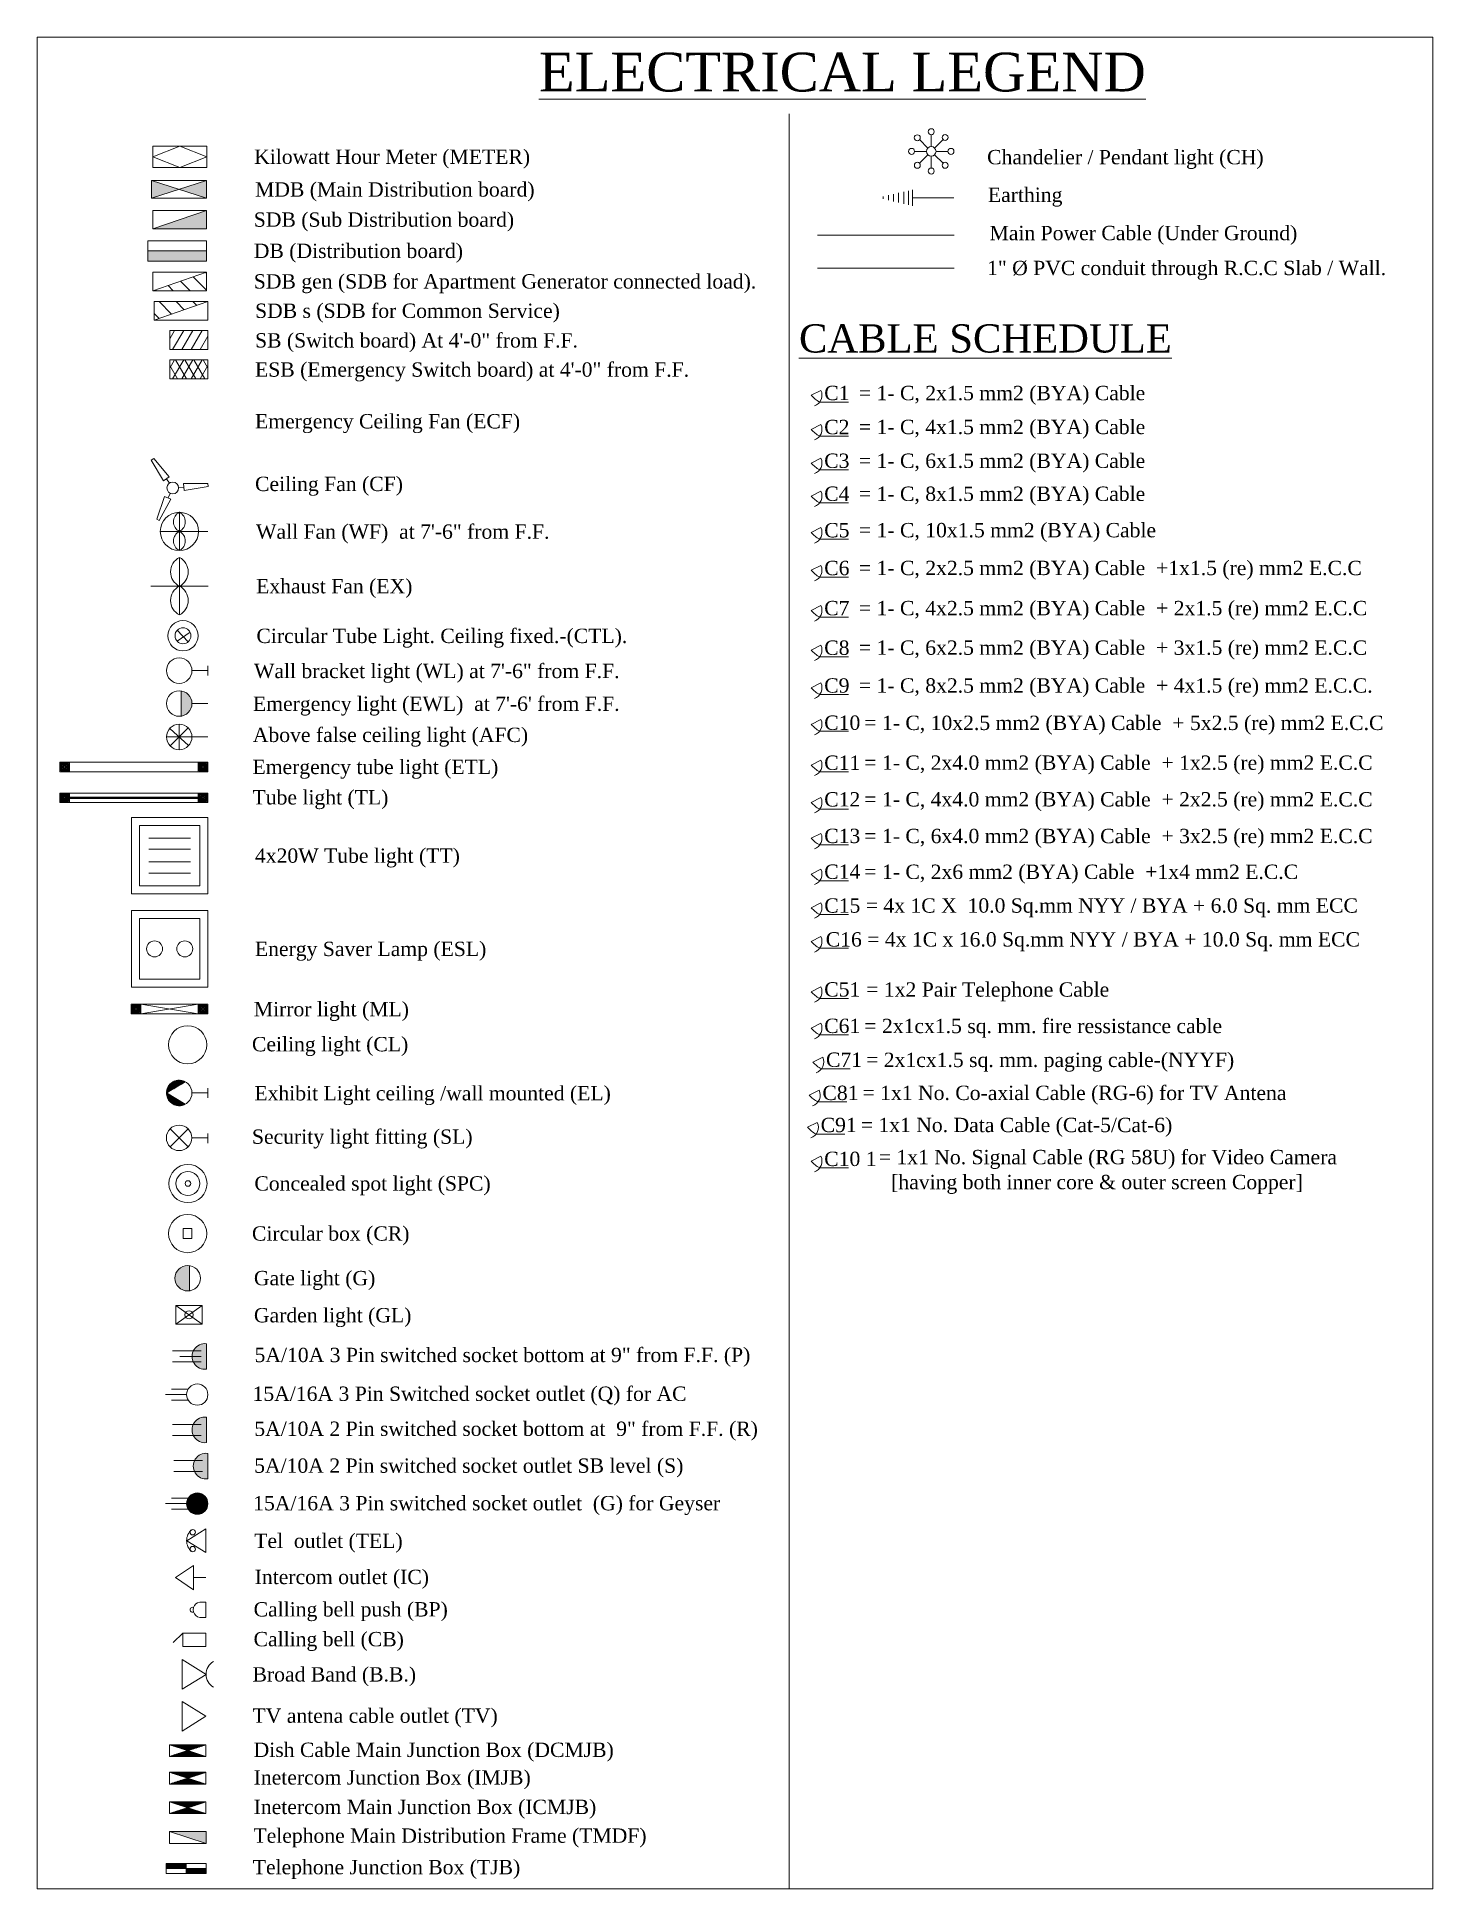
# Model space of a CAD drawing. Header units: inches. Extents: x 535 to 3103, y 2999 to 4393.
# Drawn here: x 535 to 1120, y 3606 to 4381 of the extents above; entities that cross this region are included whole.
import ezdxf

# ---------------------------------------------------------------- set-up
doc = ezdxf.new("R2010")
doc.units = ezdxf.units.IN
doc.header["$MEASUREMENT"] = 0
doc.linetypes.add('HIDDEN', pattern=[9.525, 6.35, -3.175])
for name, color, linetype, lineweight in [('E. Fixture', 6, 'Continuous', 20), ('ETEXT', 152, 'Continuous', 5), ('G-FIX', 4, 'Continuous', 9), ('HATCH', 251, 'Continuous', 5), ('L-TXT', 4, 'Continuous', 9)]:
    doc.layers.add(name, color=color, linetype=linetype, lineweight=lineweight)
doc.styles.add('JASIM', font='times.ttf')

msp = doc.modelspace()

# ---------------------------------------------------------------- texts
at = {"layer": 'ETEXT', "color": 3, "lineweight": 5, "style": 'JASIM'}
for s, height, p in [('%%UELECTRICAL LEGEND', 16.2422, (745.42, 4358.63)), ('%%UCABLE SCHEDULE', 11.8125, (854.33, 4249.34))]:
    msp.add_text(s, height=height, dxfattribs=at).set_placement(p)
at = {"layer": 'ETEXT', "lineweight": 5, "style": 'JASIM'}
for s, p in [('Kilowatt Hour Meter (METER)', (626.21, 4328.3)), ('Chandelier / Pendant light (CH)', (933.12, 4328.13)), ('MDB (Main Distribution board)', (626.58, 4314.59)), ('Earthing', (933.45, 4312.36)), ('SDB (Sub Distribution board)', (626.05, 4301.98)), ('Main Power Cable (Under Ground)', (934.14, 4296.36)), ('DB (Distribution board)', (626.05, 4288.9)), ('1" %%c PVC conduit through R.C.C Slab / Wall.', (933.11, 4281.73)), ('SDB gen (SDB for Apartment Generator connected load).', (626.05, 4276.12)), ('SDB s (SDB for Common Service)', (626.57, 4263.82)), ('SB (Switch board) At 4\'-0" from F.F.', (626.57, 4251.43)), ('ESB (Emergency Switch board) at 4\'-0" from F.F.', (626.57, 4239.21)), ('C1', (864.91, 4229.41)), ('= 1- C, 2x1.5 mm2 (BYA) Cable', (879.44, 4229.38)), ('Emergency Ceiling Fan (ECF)', (626.57, 4217.56)), ('C2', (864.91, 4215.15)), ('= 1- C, 4x1.5 mm2 (BYA) Cable', (879.44, 4215.18)), ('C3', (864.91, 4201.04)), ('= 1- C, 6x1.5 mm2 (BYA) Cable', (879.44, 4201.03)), ('Ceiling Fan (CF)', (626.57, 4191.34)), ('C4', (864.91, 4187.24)), ('= 1- C, 8x1.5 mm2 (BYA) Cable', (879.44, 4187.21)), ('Wall Fan (WF)  at 7\'-6" from F.F.', (626.98, 4171.37)), ('C5', (864.91, 4171.96)), ('= 1- C, 10x1.5 mm2 (BYA) Cable', (879.44, 4171.98)), ('C6', (864.91, 4156.14)), ('= 1- C, 2x2.5 mm2 (BYA) Cable  +1x1.5 (re) mm2 E.C.C', (879.44, 4156.15)), ('Exhaust Fan (EX)', (627.02, 4148.53)), ('C7', (864.91, 4139.35)), ('= 1- C, 4x2.5 mm2 (BYA) Cable  + 2x1.5 (re) mm2 E.C.C', (879.44, 4139.35)), ('Circular Tube Light. Ceiling fixed.-(CTL).', (627.16, 4127.73)), ('C8', (864.91, 4122.78)), ('= 1- C, 6x2.5 mm2 (BYA) Cable  + 3x1.5 (re) mm2 E.C.C', (879.44, 4122.8)), ('Wall bracket light (WL) at 7\'-6" from F.F.', (626.13, 4113.04)), ('C9', (864.91, 4106.96)), ('= 1- C, 8x2.5 mm2 (BYA) Cable  + 4x1.5 (re) mm2 E.C.C.', (879.44, 4106.96)), ("Emergency light (EWL)  at 7'-6' from F.F.", (625.72, 4099.32)), ('C10', (864.91, 4091.38)), (' = 1- C, 10x2.5 mm2 (BYA) Cable  + 5x2.5 (re) mm2 E.C.C', (879.44, 4091.32)), ('Above false ceiling light (AFC)', (625.64, 4086.3)), ('Emergency tube light (ETL)', (625.5, 4072.87)), ('C11', (864.91, 4074.63)), (' = 1- C, 2x4.0 mm2 (BYA) Cable  + 1x2.5 (re) mm2 E.C.C', (879.44, 4074.65)), ('Tube light (TL)', (625.52, 4060.14)), ('C12', (864.91, 4059.3)), (' = 1- C, 4x4.0 mm2 (BYA) Cable  + 2x2.5 (re) mm2 E.C.C', (879.44, 4059.31)), ('C13', (864.91, 4044)), (' = 1- C, 6x4.0 mm2 (BYA) Cable  + 3x2.5 (re) mm2 E.C.C', (879.44, 4043.95)), ('4x20W Tube light (TT)', (626.52, 4035.73)), ('C14', (864.91, 4029.02)), (' = 1- C, 2x6 mm2 (BYA) Cable  +1x4 mm2 E.C.C', (879.44, 4028.97)), ('C15 = 4x 1C X  10.0 Sq.mm NYY / BYA + 6.0 Sq. mm ECC', (864.93, 4014.85)), ('Energy Saver Lamp (ESL)', (626.52, 3996.7)), ('C16 = 4x 1C x 16.0 Sq.mm NYY / BYA + 10.0 Sq. mm ECC', (865.54, 4000.68)), ('C51', (864.91, 3979.74)), (' = 1x2 Pair Telephone Cable', (880.24, 3979.7)), ('Mirror light (ML)', (626.07, 3971.47)), ('C61', (864.91, 3964.49)), (' = 2x1cx1.5 sq. mm. fire ressistance cable', (879.44, 3964.43)), ('Ceiling light (CL)', (625.28, 3956.81)), ('C71', (865.65, 3950.3)), (' = 2x1cx1.5 sq. mm. paging cable-(NYYF)', (880.19, 3950.24)), ('Exhibit Light ceiling /wall mounted (EL)', (626.3, 3936.28)), ('C81', (864.16, 3936.43)), (' = 1x1 No. Co-axial Cable (RG-6) for TV Antena', (878.69, 3936.43)), ('Security light fitting (SL)', (625.28, 3918.1)), ('C91', (863.41, 3922.99)), (' = 1x1 No. Data Cable (Cat-5/Cat-6)', (877.94, 3922.99)), ('C10 1', (864.91, 3908.8)), (' = 1x1 No. Signal Cable (RG 58U) for Video Camera', (885.49, 3909.54)), ('Concealed spot light (SPC)', (626.3, 3898.51)), ('  [having both inner core & outer screen Copper]', (888.41, 3899.09)), ('Circular box (CR)', (625.28, 3877.56)), ('Gate light (G)', (626.1, 3858.88)), ('Garden light (GL)', (626.1, 3843.35)), ('5A/10A 3 Pin switched socket bottom at 9" from F.F. (P)', (626.36, 3826.72)), ('15A/16A 3 Pin Switched socket outlet (Q) for AC', (625.53, 3810.49)), ('5A/10A 2 Pin switched socket bottom at  9" from F.F. (R)', (626.26, 3795.83)), ('5A/10A 2 Pin switched socket outlet SB level (S)', (626.2, 3780.39)), ('15A/16A 3 Pin switched socket outlet  (G) for Geyser', (625.8, 3764.67)), ('Tel  outlet (TEL)', (626.23, 3748.93)), ('Intercom outlet (IC)', (626.42, 3733.8)), ('Calling bell push (BP)', (625.98, 3720.24)), ('Calling bell (CB)', (625.96, 3707.76)), ('Broad Band (B.B.)', (625.52, 3693.01)), ('TV antena cable outlet (TV)', (625.52, 3675.72)), ('Dish Cable Main Junction Box (DCMJB)', (625.98, 3661.43)), ('Inetercom Junction Box (IMJB)', (625.98, 3649.88)), ('Inetercom Main Junction Box (ICMJB)', (625.98, 3637.53)), ('Telephone Main Distribution Frame (TMDF)', (625.9, 3625.51)), ('Telephone Junction Box (TJB)', (625.62, 3612.33))]:
    msp.add_text(s, height=6, dxfattribs=at).set_placement(p)

# ---------------------------------------------------------------- blocks, each defined once
blk = doc.blocks.new('hh')
at = {"layer": 'E. Fixture', "lineweight": 15}
h = blk.add_hatch(dxfattribs=at)
h.set_pattern_fill('ANSI31', color=256, style=0)
h.set_pattern_definition([(45, (-3.09985, 2.43314), (-0.088388348, 0.088388348), [])])
h.paths.add_polyline_path([(805.52, 250.04), (797.86, 247.57), (813.18, 247.57)])
h.paths.add_polyline_path([(813.18, 252.51), (797.86, 252.51), (805.52, 250.04)])
for points in [[(813.18, 252.51), (805.52, 250.04), (797.86, 252.51)], [(813.18, 247.57), (805.52, 250.04), (797.86, 247.57)]]:
    blk.add_lwpolyline(points, dxfattribs=at)
blk.add_lwpolyline([(797.86, 252.51), (813.18, 252.51), (813.18, 247.57), (797.86, 247.57)], close=True, dxfattribs=at)
blk = doc.blocks.new('kk')
at = {"layer": 'E. Fixture', "lineweight": 15}
h = blk.add_hatch(dxfattribs=at)
h.set_pattern_fill('ANSI31', color=256, style=0)
h.paths.add_polyline_path([(804.9, 220.72), (804.9, 222.87), (796.52, 222.87), (796.52, 220.72)])
h = blk.add_hatch(dxfattribs=at)
h.set_pattern_fill('ANSI31', color=256, style=0)
h.paths.add_polyline_path([(813.27, 218.58), (813.27, 220.72), (804.9, 220.72), (804.9, 218.58)])
for p, q in [((813.27, 220.72), (796.52, 220.72)), ((804.9, 222.87), (804.9, 218.58))]:
    blk.add_line(p, q, dxfattribs=at)
blk.add_lwpolyline([(796.52, 222.87), (813.27, 222.87), (813.27, 218.58), (796.52, 218.58)], close=True, dxfattribs=at)
blk = doc.blocks.new('82')
at = {"layer": 'E. Fixture'}
for p, q in [((1444.82, -4136.61), (1444.82, -4145.99)), ((1452.32, -4141.3), (1444.82, -4136.61)), ((1452.32, -4141.3), (1444.82, -4145.99))]:
    blk.add_line(p, q, dxfattribs=at)
blk = doc.blocks.new('122')
at = {"layer": 'E. Fixture'}
for p, q in [((27132.17, -3865.78), (27130.89, -3865.78)), ((27132.17, -3870.54), (27132.17, -3865.78)), ((27132.17, -3870.54), (27130.89, -3870.54))]:
    blk.add_line(p, q, dxfattribs=at)
for centre, radius, start, end in [((27130.55, -3868.16), 2.41, 81.89167, 278.10833), ((27127.94, -3868.15), 0.782, 69.6947, 293.2018)]:
    blk.add_arc(centre, radius, start, end, dxfattribs=at)
blk = doc.blocks.new('205')
at = {"layer": 'E. Fixture'}
for p, q in [((27100.62, -3883.85), (27107.93, -3883.85)), ((27100.62, -3883.85), (27100.62, -3888.02)), ((27100.62, -3888.02), (27107.93, -3888.02)), ((27110.88, -3886.8), (27107.93, -3883.85)), ((27107.93, -3888.02), (27107.93, -3883.85))]:
    blk.add_line(p, q, dxfattribs=at)
blk = doc.blocks.new('25')
at = {"layer": 'E. Fixture'}
for p, q in [((27123.97, -3857.76), (27129.6, -3853.92)), ((27129.6, -3853.92), (27129.6, -3861.59)), ((27123.97, -3857.76), (27129.6, -3861.59)), ((27133.46, -3857.76), (27129.6, -3857.76))]:
    blk.add_line(p, q, dxfattribs=at)
blk = doc.blocks.new('L4')
at = {"layer": 'E. Fixture'}
for radius in [8, 8, 5, 1.17]:
    blk.add_circle((39232.56, 28184.17), radius, dxfattribs=at)
blk = doc.blocks.new('05')
at = {"layer": 'E. Fixture'}
blk.add_hatch(color=256, dxfattribs=at).paths.add_polyline_path([(27124.32, -3822.56), (27124.32, -3814.56, 1.138442)])
for p, q in [((27122.65, -3816.83), (27113.67, -3816.83)), ((27122.65, -3818.56), (27115.97, -3818.56)), ((27124.32, -3822.56), (27124.32, -3814.56)), ((27122.65, -3820.28), (27113.67, -3820.28))]:
    blk.add_line(p, q, dxfattribs=at)
blk.add_arc((27123.8, -3818.56), 4.03, 82.59172, 277.40828, dxfattribs=at)
blk = doc.blocks.new('10')
at = {"layer": 'E. Fixture'}
blk.add_hatch(color=256, dxfattribs=at).paths.add_polyline_path([(27132.13, -3831.38), (27132.13, -3823.38, 1.138442)])
for p, q in [((27132.13, -3831.38), (27132.13, -3823.38)), ((27130.46, -3825.65), (27121.48, -3825.65)), ((27130.46, -3829.1), (27121.48, -3829.1))]:
    blk.add_line(p, q, dxfattribs=at)
blk.add_arc((27131.61, -3827.38), 4.03, 82.59172, 277.40828, dxfattribs=at)
blk = doc.blocks.new('gg')
at = {"layer": 'E. Fixture', "lineweight": 15}
blk.add_hatch(color=256, dxfattribs=at).paths.add_polyline_path([(813.18, 353.14, 1), (804.27, 353.14, 1)])
for p, q in [((804.27, 353.14), (795.46, 353.14)), ((804.86, 355.44), (797.88, 355.44)), ((804.86, 350.84), (797.88, 350.84))]:
    blk.add_line(p, q, dxfattribs=at)
blk.add_circle((808.72, 353.14), 4.46, dxfattribs=at)
blk = doc.blocks.new('ty')
at = {"layer": 'E. Fixture'}
for p, q in [((26271.05, -3659.09), (26277.05, -3655.34)), ((26277.05, -3662.84), (26277.05, -3655.34)), ((26271.05, -3659.09), (26277.05, -3662.84))]:
    blk.add_line(p, q, dxfattribs=at)
for centre in [(26272.88, -3656.43), (26272.88, -3661.74)]:
    blk.add_circle(centre, 0.844, dxfattribs=at)
blk.add_arc((26275.48, -3659.09), 4.5, 130.01966, 229.98034, dxfattribs=at)
blk = doc.blocks.new('69582')
at = {"layer": 'HATCH'}
for p, q in [((1428.68, -3959.17), (1452.68, -3959.17)), ((1428.68, -3983.17), (1428.68, -3959.17)), ((1431.18, -3961.67), (1450.18, -3961.67)), ((1431.18, -3980.67), (1431.18, -3961.67)), ((1450.18, -3961.67), (1450.18, -3980.67)), ((1452.68, -3959.17), (1452.68, -3983.17)), ((1450.18, -3980.67), (1431.18, -3980.67)), ((1452.68, -3983.17), (1428.68, -3983.17))]:
    blk.add_line(p, q, dxfattribs=at)
blk = doc.blocks.new('oo')
at = {"layer": 'E. Fixture', "lineweight": 15}
for p, q in [((755.23, 589.1), (809.18, 589.1)), ((755.23, 589.03), (809.18, 589.03)), ((755.23, 588.97), (809.18, 588.97)), ((755.23, 588.9), (809.18, 588.9)), ((755.23, 588.77), (809.18, 588.77)), ((755.23, 588.63), (809.18, 588.63)), ((755.23, 588.57), (809.18, 588.57)), ((755.23, 588.5), (809.18, 588.5)), ((755.23, 588.43), (809.18, 588.43)), ((755.23, 588.43), (809.18, 588.43))]:
    blk.add_line(p, q, dxfattribs=at)
at = {"layer": 'E. Fixture', "color": 5, "lineweight": 15}
blk.add_lwpolyline([(751.23, 590.77), (813.18, 590.77), (813.18, 586.76), (751.23, 586.76), (751.23, 590.77)], dxfattribs=at)
at = {"layer": 'HATCH', "lineweight": 15}
for points in [[(751.23, 590.77), (755.23, 590.77), (755.23, 586.76), (751.23, 586.76)], [(751.56, 590.43), (754.89, 590.43), (754.89, 587.1), (751.56, 587.1)], [(751.89, 590.1), (754.56, 590.1), (754.56, 587.43), (751.89, 587.43)], [(752.23, 589.77), (754.23, 589.77), (754.23, 587.76), (752.23, 587.76)], [(752.56, 589.43), (753.89, 589.43), (753.89, 588.1), (752.56, 588.1)], [(813.18, 590.77), (809.18, 590.77), (809.18, 586.76), (813.18, 586.76)], [(812.85, 590.43), (809.51, 590.43), (809.51, 587.1), (812.85, 587.1)], [(812.52, 590.1), (809.85, 590.1), (809.85, 587.43), (812.52, 587.43)], [(812.18, 589.77), (810.18, 589.77), (810.18, 587.76), (812.18, 587.76)], [(811.85, 589.43), (810.52, 589.43), (810.52, 588.1), (811.85, 588.1)], [(752.89, 589.1), (753.56, 589.1), (753.56, 588.43), (752.89, 588.43)], [(811.52, 589.1), (810.85, 589.1), (810.85, 588.43), (811.52, 588.43)]]:
    blk.add_lwpolyline(points, close=True, dxfattribs=at)
blk = doc.blocks.new('14')
at = {"layer": 'E. Fixture'}
for p, q in [((26233.99, -3909.11), (26233.99, -3891.11)), ((26224.99, -3900.11), (26242.99, -3900.11))]:
    blk.add_line(p, q, dxfattribs=at)
for centre, start, end in [((26229.49, -3902.36), 26.56402, 153.43598), ((26229.49, -3897.86), 206.56402, 333.43598), ((26238.49, -3902.36), 26.56402, 153.43598), ((26238.49, -3897.86), 206.56402, 333.43598)]:
    blk.add_arc(centre, 5.03, start, end, dxfattribs=at)
blk = doc.blocks.new('587')
at = {"layer": 'E. Fixture', "color": 252}
for p, q in [((26785.78, -3108.94), (26791.67, -3103.53)), ((26791.56, -3109.07), (26785.9, -3103.41)), ((26788.73, -3110.24), (26788.73, -3102.24)), ((26784.73, -3106.24), (26792.73, -3106.24))]:
    blk.add_line(p, q, dxfattribs=at)
at = {"layer": 'E. Fixture'}
blk.add_line((26792.73, -3106.24), (26797.73, -3106.24), dxfattribs=at)
blk.add_circle((26788.73, -3106.24), 4, dxfattribs=at)
blk = doc.blocks.new('S')
at = {"layer": 'E. Fixture'}
for p, q in [((27102.5, -3564.5), (27101.4, -3580.7)), ((27104.4, -3564.5), (27102.5, -3564.5)), ((27104.4, -3564.5), (27106.1, -3580.6)), ((27106.1, -3580.6), (27101.4, -3580.7)), ((27103.5, -3584.1), (27103.5, -3580.7)), ((27082.5, -3599), (27095.8, -3589.7)), ((27083.5, -3600.7), (27098.2, -3593.8)), ((27095.8, -3589.7), (27098.2, -3593.8)), ((27100, -3590.1), (27097, -3591.8)), ((27106.9, -3590.1), (27109.9, -3591.8)), ((27111.1, -3589.7), (27108.7, -3593.8)), ((27123.4, -3600.7), (27108.7, -3593.8)), ((27124.4, -3599), (27111.1, -3589.7)), ((27082.5, -3599), (27083.5, -3600.7)), ((27124.4, -3599), (27123.4, -3600.7))]:
    blk.add_line(p, q, dxfattribs=at)
blk.add_circle((27103.5, -3588.1), 3.94, dxfattribs=at)
blk = doc.blocks.new('tu')
at = {"layer": 'E. Fixture'}
for p, q in [((27127.2, -3640.35), (27127.2, -3628.35)), ((27121.06, -3634.35), (27118.26, -3634.35)), ((27133.2, -3634.35), (27121.2, -3634.35))]:
    blk.add_line(p, q, dxfattribs=at)
blk.add_circle((27127.2, -3634.35), 6, dxfattribs=at)
for centre, start, end in [((27128.7, -3631.35), 116.56402, 243.43598), ((27125.7, -3631.35), 296.56402, 63.43598), ((27128.7, -3637.35), 116.56402, 243.43598), ((27125.7, -3637.35), 296.56402, 63.43598)]:
    blk.add_arc(centre, 3.35, start, end, dxfattribs=at)
blk = doc.blocks.new('C')
at = {"layer": 'E. Fixture'}
blk.add_hatch(color=256, dxfattribs=at).paths.add_polyline_path([(27131.11, -3595.1), (27140.34, -3595.1), (27140.34, -3591.94)])
blk.add_line((27140.34, -3591.94), (27131.11, -3595.1), dxfattribs=at)
blk.add_lwpolyline([(27131.11, -3591.94), (27140.34, -3591.94), (27140.34, -3595.1), (27131.11, -3595.1), (27131.11, -3591.94)], dxfattribs=at)
blk = doc.blocks.new('02')
at = {"layer": 'E. Fixture', "lineweight": 5}
h = blk.add_hatch(dxfattribs=at)
h.set_pattern_fill('ANSI31', color=256, scale=20, angle=90, style=0)
h.set_pattern_definition([(135, (24854.75, 29892.603), (-1.76776695, -1.76776695), [])])
h.paths.add_polyline_path([(39229.64, 28526.87), (39229.64, 28523), (39240.91, 28526.87)])
at = {"layer": 'E. Fixture'}
blk.add_line((39240.91, 28526.87), (39229.64, 28523), dxfattribs=at)
blk.add_lwpolyline([(39229.64, 28526.87), (39240.91, 28526.87), (39240.91, 28523), (39229.64, 28523), (39229.64, 28526.87)], dxfattribs=at)
blk = doc.blocks.new('98')
at = {"layer": 'E. Fixture', "lineweight": 5}
h = blk.add_hatch(dxfattribs=at)
h.set_pattern_fill('ANSI31', color=251, scale=20, angle=90, style=0)
h.set_pattern_definition([(135, (24852.4953, 29864.744), (-1.76776695, -1.76776695), [])])
h.paths.add_polyline_path([(39240.91, 28545.31), (39240.91, 28549.18), (39229.64, 28545.31)])
at = {"layer": 'E. Fixture'}
blk.add_line((39240.91, 28549.18), (39229.64, 28545.31), dxfattribs=at)
blk.add_lwpolyline([(39229.64, 28549.18), (39240.91, 28549.18), (39240.91, 28545.31), (39229.64, 28545.31), (39229.64, 28549.18)], dxfattribs=at)
blk = doc.blocks.new('2')
at = {"layer": 'E. Fixture'}
blk.add_hatch(color=256, dxfattribs=at).paths.add_polyline_path([(27131.11, -3604.57), (27131.11, -3606.15), (27140.34, -3606.15), (27140.34, -3604.57)])
blk.add_line((27140.34, -3604.57), (27131.11, -3604.57), dxfattribs=at)
blk.add_lwpolyline([(27131.11, -3602.99), (27140.34, -3602.99), (27140.34, -3606.15), (27131.11, -3606.15), (27131.11, -3602.99)], dxfattribs=at)
blk = doc.blocks.new('L')
at = {"layer": 'E. Fixture'}
for p, q in [((27133.81, -3573.08), (27130.06, -3574.58)), ((27137.56, -3574.58), (27133.81, -3573.08)), ((27130.06, -3574.58), (27133.81, -3576.08)), ((27133.81, -3576.08), (27137.56, -3574.58))]:
    blk.add_line(p, q, dxfattribs=at)
blk.add_lwpolyline([(27130.06, -3573.08), (27137.56, -3573.08), (27137.56, -3576.08), (27130.06, -3576.08), (27130.06, -3573.08)], dxfattribs=at)
blk = doc.blocks.new('P')
at = {"layer": 'E. Fixture'}
h = blk.add_hatch(color=256, dxfattribs=at)
h.paths.add_polyline_path([(27133.98, -3585.76), (27139.76, -3587.62), (27139.76, -3583.91)])
h.paths.add_polyline_path([(27133.98, -3585.76), (27128.2, -3583.91), (27128.2, -3587.62)])
for p, q in [((27139.76, -3583.91), (27128.2, -3587.62)), ((27128.2, -3583.91), (27139.76, -3587.62))]:
    blk.add_line(p, q, dxfattribs=at)
blk.add_lwpolyline([(27128.2, -3583.91), (27139.76, -3583.91), (27139.76, -3587.62), (27128.2, -3587.62), (27128.2, -3583.91)], dxfattribs=at)
blk = doc.blocks.new('E2')
at = {"layer": 'E. Fixture', "color": 252}
for p, q in [((27081.9, -4056.14), (27081.9, -4056.89)), ((27083.51, -4055.75), (27083.52, -4057.26)), ((27085.13, -4055.36), (27085.14, -4057.62)), ((27086.74, -4054.97), (27086.76, -4057.99)), ((27088.36, -4054.58), (27088.38, -4058.35)), ((27089.79, -4054.24), (27089.82, -4058.68)), ((27091.05, -4053.93), (27091.08, -4058.96)), ((27104.1, -4056.35), (27091.06, -4056.45))]:
    blk.add_line(p, q, dxfattribs=at)
blk = doc.blocks.new('2635')
at = {"layer": 'E. Fixture'}
for p, q in [((1426.94, -4198.39), (1424.29, -4195.74)), ((1428, -4197.95), (1428, -4194.2)), ((1429.06, -4198.39), (1431.71, -4195.74)), ((1426.5, -4199.45), (1422.76, -4199.45)), ((1424.3, -4203.16), (1426.94, -4200.51)), ((1428, -4204.69), (1428, -4200.95)), ((1431.71, -4203.16), (1429.06, -4200.51)), ((1433.25, -4199.45), (1429.5, -4199.45))]:
    blk.add_line(p, q, dxfattribs=at)
for centre, radius in [((1423.62, -4195.17), 0.938), ((1428, -4193.26), 0.938), ((1432.37, -4195.08), 0.938), ((1421.82, -4199.45), 0.938), ((1423.63, -4203.82), 0.938), ((1428, -4199.45), 1.5), ((1432.37, -4203.82), 0.938), ((1434.18, -4199.45), 0.938), ((1428, -4205.63), 0.938)]:
    blk.add_circle(centre, radius, dxfattribs=at)

# ---------------------------------------------------------------- hatches: boundary and pattern name
at = {"layer": 'E. Fixture', "lineweight": 5}
h = msp.add_hatch(dxfattribs=at)
h.set_pattern_fill('ANSI31', color=256, scale=26.668912, angle=15, style=0)
h.set_pattern_definition([(60, (-70240.7322, 11688.887), (-2.88699442, 1.666807), [])])
h.paths.add_polyline_path([(590.82, 4250.6), (606.82, 4250.6), (606.82, 4258.6), (590.82, 4258.6)])
h = msp.add_hatch(dxfattribs=at)
h.set_pattern_fill('ANSI31', color=256, scale=26.668912, angle=15, style=0)
h.set_pattern_definition([(120, (71438.3723, 11676.5955), (2.88699442, 1.666807), [])])
h.paths.add_polyline_path([(606.82, 4238.3), (590.82, 4238.3), (590.82, 4246.31), (606.82, 4246.31)])
h = msp.add_hatch(dxfattribs=at)
h.set_pattern_fill('ANSI31', color=256, scale=26.668912, angle=15, style=0)
h.set_pattern_definition([(60, (-70240.7322, 11676.5955), (-2.88699442, 1.666807), [])])
h.paths.add_polyline_path([(590.82, 4238.3), (606.82, 4238.3), (606.82, 4246.31), (590.82, 4246.31)])
for color, points in [(154, [(600.15, 4102.4, 0.372313), (595.59, 4107.67), (595.59, 4097.12, 0.372313)]), (256, [(593.04, 3861.82, 0.457394), (599.14, 3856.54), (599.14, 3867.1, 0.457394)]), (256, [(606.04, 3630.2), (590.72, 3630.2), (606.04, 3625.26)])]:
    msp.add_hatch(color=color, dxfattribs=at).paths.add_polyline_path(points)
h = msp.add_hatch(dxfattribs=at)
h.set_pattern_fill('ANSI31', color=256, style=0)
h.set_pattern_definition([(45, (-206.36125, 3432.20633), (-0.088388348, 0.088388348), [])])
h.paths.add_polyline_path([(597.37, 3944.06, 0.568998), (589.49, 3939.37)])
h.paths.add_polyline_path([(589.49, 3939.37, 0.568998), (597.37, 3934.69)])

# ---------------------------------------------------------------- linework, layer by layer
at = {"layer": 'E. Fixture', "color": 4}
for p, q in [((535.28, 4381.39), (1119.81, 4381.39)), ((1119.81, 4381.39), (1119.81, 3606.18)), ((1119.81, 3606.18), (535.28, 3606.18))]:
    msp.add_line(p, q, dxfattribs=at)
at = {"layer": 'E. Fixture', "color": 5, "linetype": 'HIDDEN', "lineweight": 5, "ltscale": 55}
msp.add_line((919.26, 4298.41), (862.12, 4298.41), dxfattribs=at)
at = {"layer": 'E. Fixture', "color": 7, "linetype": 'HIDDEN', "lineweight": 5, "ltscale": 55}
msp.add_line((919.26, 4284.59), (862.12, 4284.59), dxfattribs=at)
at = {"layer": 'E. Fixture', "lineweight": 5}
for p, q in [((599.35, 4132.32), (593.91, 4128.55)), ((593.97, 4133.05), (598.53, 4128.2)), ((606.82, 4114.15), (606.82, 4118.19)), ((600.15, 4116.17), (606.82, 4116.17)), ((595.59, 4107.67), (595.59, 4097.12)), ((600.15, 4102.4), (606.82, 4102.4)), ((582.15, 4046.04), (599.49, 4046.04)), ((582.15, 4046.04), (599.49, 4046.04)), ((582.15, 4041.39), (599.49, 4041.39)), ((582.15, 4041.39), (599.49, 4041.39)), ((582.15, 4036.16), (599.49, 4036.16)), ((582.15, 4036.16), (599.49, 4036.16)), ((582.15, 4031.42), (599.49, 4031.42)), ((582.15, 4031.42), (599.49, 4031.42)), ((578.76, 3972.52), (602.77, 3976.52)), ((578.76, 3976.52), (602.77, 3972.52)), ((589.49, 3939.37), (597.37, 3944.06)), ((589.49, 3939.37), (597.37, 3934.69)), ((600.15, 3939.37), (606.82, 3939.37)), ((606.82, 3937.35), (606.82, 3941.39)), ((600.1, 3920.58), (606.77, 3920.58)), ((606.77, 3918.42), (606.77, 3922.46)), ((599.14, 3867.1), (599.14, 3856.54)), ((604.47, 3842.6), (593.38, 3850.41)), ((604.47, 3850.41), (593.38, 3842.6)), ((598.5, 3815.45), (591.52, 3815.45)), ((597.91, 3813.14), (589.1, 3813.14)), ((598.5, 3810.84), (591.52, 3810.84)), ((596.03, 3702.26), (596.03, 3689.76)), ((606.04, 3696.01), (596.03, 3702.26)), ((606.04, 3696.01), (596.03, 3689.76)), ((590.72, 3630.2), (606.04, 3625.26))]:
    msp.add_line(p, q, dxfattribs=at)
at = {"layer": 'E. Fixture', "color": 252, "lineweight": 5}
for p, q in [((598.54, 3924.35), (590.99, 3916.81)), ((590.99, 3924.35), (598.54, 3916.81))]:
    msp.add_line(p, q, dxfattribs=at)
at = {"layer": 'E. Fixture', "lineweight": 5}
for points in [[(590.82, 4258.6), (606.82, 4258.6), (606.82, 4250.6), (590.82, 4250.6)], [(590.82, 4246.31), (606.82, 4246.31), (606.82, 4238.3), (590.82, 4238.3)], [(596.53, 3882.6), (600.14, 3882.6), (600.14, 3878.46), (596.53, 3878.46)], [(593.38, 3850.41), (593.38, 3842.6), (604.47, 3842.6), (604.47, 3850.41)], [(590.72, 3630.2), (606.04, 3630.2), (606.04, 3625.26), (590.72, 3625.26)]]:
    msp.add_lwpolyline(points, close=True, dxfattribs=at)
at = {"layer": 'E. Fixture', "color": 5, "lineweight": 5}
msp.add_lwpolyline([(544.86, 4077.84), (606.82, 4077.84), (606.82, 4073.84), (544.86, 4073.84), (544.86, 4077.84)], dxfattribs=at)
at = {"layer": 'E. Fixture', "color": 252, "lineweight": 5}
for points in [[(574.76, 3976.52), (578.76, 3976.52), (578.76, 3972.52), (574.76, 3972.52)], [(575.1, 3976.18), (578.43, 3976.18), (578.43, 3972.85), (575.1, 3972.85)], [(575.43, 3975.85), (578.1, 3975.85), (578.1, 3973.18), (575.43, 3973.18)], [(575.76, 3975.52), (577.76, 3975.52), (577.76, 3973.52), (575.76, 3973.52)], [(576.1, 3975.18), (577.43, 3975.18), (577.43, 3973.85), (576.1, 3973.85)], [(576.43, 3974.85), (577.1, 3974.85), (577.1, 3974.18), (576.43, 3974.18)], [(606.77, 3976.52), (602.77, 3976.52), (602.77, 3972.52), (606.77, 3972.52)], [(606.43, 3976.18), (603.1, 3976.18), (603.1, 3972.85), (606.43, 3972.85)], [(606.1, 3975.85), (603.43, 3975.85), (603.43, 3973.18), (606.1, 3973.18)], [(605.77, 3975.52), (603.77, 3975.52), (603.77, 3973.52), (605.77, 3973.52)], [(605.43, 3975.18), (604.1, 3975.18), (604.1, 3973.85), (605.43, 3973.85)], [(605.1, 3974.85), (604.43, 3974.85), (604.43, 3974.18), (605.1, 3974.18)]]:
    msp.add_lwpolyline(points, close=True, dxfattribs=at)
msp.add_lwpolyline([(574.76, 3976.52), (606.77, 3976.52), (606.77, 3972.52), (574.76, 3972.52), (574.76, 3976.52)], dxfattribs=at)
at = {"layer": 'E. Fixture', "lineweight": 5}
for centre, radius in [((596.4, 4130.77), 6.33), ((596.4, 4130.77), 3.33), ((594.82, 4116.17), 5.33), ((594.82, 4102.4), 5.33), ((584.49, 3999.7), 3.34), ((597.15, 3999.7), 3.34), ((598.34, 3959.54), 8), ((594.82, 3939.37), 5.33), ((594.76, 3920.58), 5.33), ((598.34, 3880.53), 8), ((598.37, 3861.82), 5.33), ((598.93, 3846.5), 1.72), ((602.36, 3813.14), 4.46)]:
    msp.add_circle(centre, radius, dxfattribs=at)
msp.add_arc((612.29, 3696.01), 6.25, 120, 240, dxfattribs=at)
at = {"layer": 'ETEXT', "lineweight": 5}
for p, q in [((859.42, 4231.43), (863.51, 4233.48)), ((863.01, 4228.61), (875.06, 4228.61)), ((859.42, 4217.17), (863.51, 4219.21)), ((863.01, 4214.34), (875.06, 4214.34)), ((859.42, 4203.06), (863.51, 4205.11)), ((863.01, 4200.24), (875.06, 4200.24)), ((859.42, 4189.26), (863.51, 4191.3)), ((863.01, 4186.43), (875.06, 4186.43)), ((859.42, 4173.98), (863.51, 4176.03)), ((863.01, 4171.16), (875.06, 4171.16)), ((859.42, 4158.16), (863.51, 4160.21)), ((863.01, 4155.34), (875.06, 4155.34)), ((859.42, 4141.37), (863.51, 4143.42)), ((863.01, 4138.55), (875.06, 4138.55)), ((859.42, 4124.8), (863.51, 4126.84)), ((863.01, 4121.97), (875.06, 4121.97)), ((859.42, 4108.98), (863.51, 4111.02)), ((863.01, 4106.15), (875.06, 4106.15)), ((859.42, 4093.69), (863.51, 4095.74)), ((863.01, 4090.87), (875.06, 4090.87)), ((859.42, 4076.65), (863.51, 4078.69)), ((863.01, 4073.82), (875.06, 4073.82)), ((859.42, 4061.01), (863.51, 4063.06)), ((863.01, 4058.19), (875.06, 4058.19)), ((859.42, 4046.02), (863.51, 4048.06)), ((863.01, 4043.19), (875.06, 4043.19)), ((859.42, 4031.03), (863.51, 4033.08)), ((863.01, 4028.21), (875.06, 4028.21)), ((859.42, 4016.94), (863.51, 4018.99)), ((863.01, 4014.12), (875.06, 4014.12)), ((859.42, 4002.81), (863.51, 4004.86)), ((863.01, 3999.99), (875.06, 3999.99)), ((859.42, 3981.76), (863.51, 3983.81)), ((863.01, 3978.94), (875.06, 3978.94)), ((859.42, 3966.51), (863.51, 3968.55)), ((863.01, 3963.68), (875.06, 3963.68)), ((860.16, 3952.31), (864.26, 3954.36)), ((863.76, 3949.49), (875.8, 3949.49)), ((858.67, 3938.45), (862.76, 3940.5)), ((862.26, 3935.63), (874.31, 3935.63)), ((857.92, 3925.01), (862.01, 3927.05)), ((861.52, 3922.18), (873.56, 3922.18)), ((859.42, 3910.81), (863.51, 3912.86)), ((863.01, 3907.99), (875.06, 3907.99))]:
    msp.add_line(p, q, dxfattribs=at)
for centre, radius, start, end in [((859.27, 4231.45), 4.7, 288.72244, 25.57869), ((868.51, 4239.31), 12.03, 220.89218, 242.80254), ((859.27, 4217.18), 4.7, 288.72244, 25.57869), ((868.51, 4225.04), 12.03, 220.89218, 242.80254), ((868.51, 4210.94), 12.03, 220.89218, 242.80254), ((859.27, 4203.08), 4.7, 288.72244, 25.57869), ((868.51, 4197.13), 12.03, 220.89218, 242.80254), ((859.27, 4189.27), 4.7, 288.72244, 25.57869), ((868.51, 4181.86), 12.03, 220.89218, 242.80254), ((859.27, 4174), 4.7, 288.72244, 25.57869), ((868.51, 4166.04), 12.03, 220.89218, 242.80254), ((859.27, 4158.18), 4.7, 288.72244, 25.57869), ((868.51, 4149.25), 12.03, 220.89218, 242.80254), ((859.27, 4141.39), 4.7, 288.72244, 25.57869), ((868.51, 4132.67), 12.03, 220.89218, 242.80254), ((859.27, 4124.82), 4.7, 288.72244, 25.57869), ((868.51, 4116.85), 12.03, 220.89218, 242.80254), ((859.27, 4108.99), 4.7, 288.72244, 25.57869), ((868.51, 4101.57), 12.03, 220.89218, 242.80254), ((859.27, 4093.71), 4.7, 288.72244, 25.57869), ((859.27, 4076.66), 4.7, 288.72244, 25.57869), ((868.51, 4084.52), 12.03, 220.89218, 242.80254), ((859.27, 4061.03), 4.7, 288.72244, 25.57869), ((868.51, 4068.89), 12.03, 220.89218, 242.80254), ((859.27, 4046.03), 4.7, 288.72244, 25.57869), ((868.51, 4053.89), 12.03, 220.89218, 242.80254), ((859.27, 4031.05), 4.7, 288.72244, 25.57869), ((868.51, 4038.91), 12.03, 220.89218, 242.80254), ((868.51, 4024.82), 12.03, 220.89218, 242.80254), ((859.27, 4016.96), 4.7, 288.72244, 25.57869), ((868.51, 4010.69), 12.03, 220.89218, 242.80254), ((859.27, 4002.83), 4.7, 288.72244, 25.57869), ((868.51, 3989.64), 12.03, 220.89218, 242.80254), ((859.27, 3981.78), 4.7, 288.72244, 25.57869), ((868.51, 3974.38), 12.03, 220.89218, 242.80254), ((859.27, 3966.52), 4.7, 288.72244, 25.57869), ((860.02, 3952.33), 4.7, 288.72244, 25.57869), ((869.26, 3960.19), 12.03, 220.89218, 242.80254), ((867.76, 3946.33), 12.03, 220.89218, 242.80254), ((858.53, 3938.47), 4.7, 288.72244, 25.57869), ((867.02, 3932.88), 12.03, 220.89218, 242.80254), ((857.78, 3925.02), 4.7, 288.72244, 25.57869), ((868.51, 3918.69), 12.03, 220.89218, 242.80254), ((859.27, 3910.83), 4.7, 288.72244, 25.57869)]:
    msp.add_arc(centre, radius, start, end, dxfattribs=at)
at = {"layer": 'G-FIX', "lineweight": 5}
msp.add_line((535.28, 4381.39), (535.28, 3606.18), dxfattribs=at)
at = {"layer": 'HATCH', "lineweight": 5}
for points in [[(544.86, 4077.84), (548.87, 4077.84), (548.87, 4073.84), (544.86, 4073.84)], [(606.82, 4077.84), (602.82, 4077.84), (602.82, 4073.84), (606.82, 4073.84)], [(545.2, 4077.51), (548.53, 4077.51), (548.53, 4074.17), (545.2, 4074.17)], [(545.53, 4077.17), (548.2, 4077.17), (548.2, 4074.51), (545.53, 4074.51)], [(545.87, 4076.84), (547.87, 4076.84), (547.87, 4074.84), (545.87, 4074.84)], [(546.2, 4076.51), (547.53, 4076.51), (547.53, 4075.17), (546.2, 4075.17)], [(546.53, 4076.17), (547.2, 4076.17), (547.2, 4075.51), (546.53, 4075.51)], [(606.49, 4077.51), (603.15, 4077.51), (603.15, 4074.17), (606.49, 4074.17)], [(606.15, 4077.17), (603.49, 4077.17), (603.49, 4074.51), (606.15, 4074.51)], [(605.82, 4076.84), (603.82, 4076.84), (603.82, 4074.84), (605.82, 4074.84)], [(605.49, 4076.51), (604.15, 4076.51), (604.15, 4075.17), (605.49, 4075.17)], [(605.15, 4076.17), (604.49, 4076.17), (604.49, 4075.51), (605.15, 4075.51)]]:
    msp.add_lwpolyline(points, close=True, dxfattribs=at)
at = {"layer": 'L-TXT', "lineweight": 5}
msp.add_line((850.17, 4349.31), (850.17, 3606.18), dxfattribs=at)

# ---------------------------------------------------------------- block references
at = {"lineweight": 5}
for name, p in [('oo', (-206.36, 3474.17)), ('gg', (-206.36, 3414.33)), ('hh', (-207.15, 3414.04)), ('hh', (-207.15, 3402.5)), ('hh', (-207.15, 3390.14)), ('kk', (-207.15, 3394.01))]:
    msp.add_blockref(name, p, dxfattribs=at)
at = {"layer": 'E. Fixture', "lineweight": 5}
for name, p, xscale, yscale, zscale in [('2635', (-994.44, 9933.26), 1.33344560569094, 1.333445605687302, 1.333445605689528), ('L', (-80813.22, 15055.89), 3.000252612804616, 3.00025261279734, 3.000252612801437), ('P', (-53677.79, 11489.83), 2.00016840853641, 2.000168408532772, 2.000168408534291), ('C', (-65717.9, 13086.62), 2.443750000005821, 2.443750000005821, 2.44375), ('2', (-71774.03, 13904.85), 2.666891211381881, 2.666891211374605, 2.666891211379055), ('98', (-77875.53, -52815.4), 2, 2, 2), ('02', (-77875.01, -52783.1), 2, 2, 2), ('05', (-35562.56, 8920.94), 1.33344560569094, 1.333445605687302, 1.333445605689528), ('10', (-35572.97, 8901.95), 1.33344560569094, 1.333445605687302, 1.333445605689528), ('10', (-35572.46, 8886.8), 1.33344560569094, 1.333445605687302, 1.333445605689528), ('ty', (-34432.99, 8631.17), 1.33344560569094, 1.333445605687302, 1.333445605689528), ('25', (-35575.06, 8880.63), 1.33344560569094, 1.333445605687302, 1.333445605689528), ('122', (-35573.24, 8881.03), 1.33344560569094, 1.333445605687302, 1.333445605689528), ('205', (36743.23, 8892.2), -1.33344560569094, 1.333445605687302, 1.333445605689528), ('82', (-1330.56, 9200.66), 1.33344560569094, 1.333445605687302, 1.333445605689528)]:
    msp.add_blockref(name, p, dxfattribs=dict(at, xscale=xscale, yscale=yscale, zscale=zscale))
at = {"layer": 'E. Fixture', "color": 252, "lineweight": 5, "yscale": 1.333445605687302, "zscale": 1.333445605689528}
for name, p, xscale, rotation in [('E2', (-35173.39, 10042.4), 1.333445605691134, 359.4933305613107), ('587', (-35126.49, -53.6), -1.33344560569094, 180)]:
    msp.add_blockref(name, p, dxfattribs=dict(at, xscale=xscale, rotation=rotation))
at = {"layer": 'E. Fixture', "lineweight": 5}
for name, p, xscale, yscale, zscale, rotation in [('S', (15010.99, -4979.45), 0.6250526276705225, 0.6250526276671735, 0.6250526276669662, 155.0800922591944), ('tu', (36767.55, -671.76), 1.33344560569094, 1.333445605687302, 1.333445605689528, 180), ('14', (5795.48, 39133.12), 1.333445605687302, 1.333445605687302, 1.333445605689528, 270)]:
    msp.add_blockref(name, p, dxfattribs=dict(at, xscale=xscale, yscale=yscale, zscale=zscale, rotation=rotation))
msp.add_blockref('L4', (-38634.09, -24282.7), dxfattribs=at)
at = {"layer": 'HATCH', "lineweight": 5, "xscale": 1.33344560569094, "yscale": 1.333445605687302, "zscale": 1.333445605689528}
for p in [(-1330.25, 9334.07), (-1330.25, 9334.07), (-1330.25, 9295.04), (-1330.25, 9295.04)]:
    msp.add_blockref('69582', p, dxfattribs=at)

msp.set_redraw_order([(e.dxf.handle, doc.entitydb.next_handle()) for e in msp.query("TEXT MTEXT ATTDEF DIMENSION ARC_DIMENSION")])  # texts and dimensions are drawn at this point

doc.saveas('drawing.dxf')
